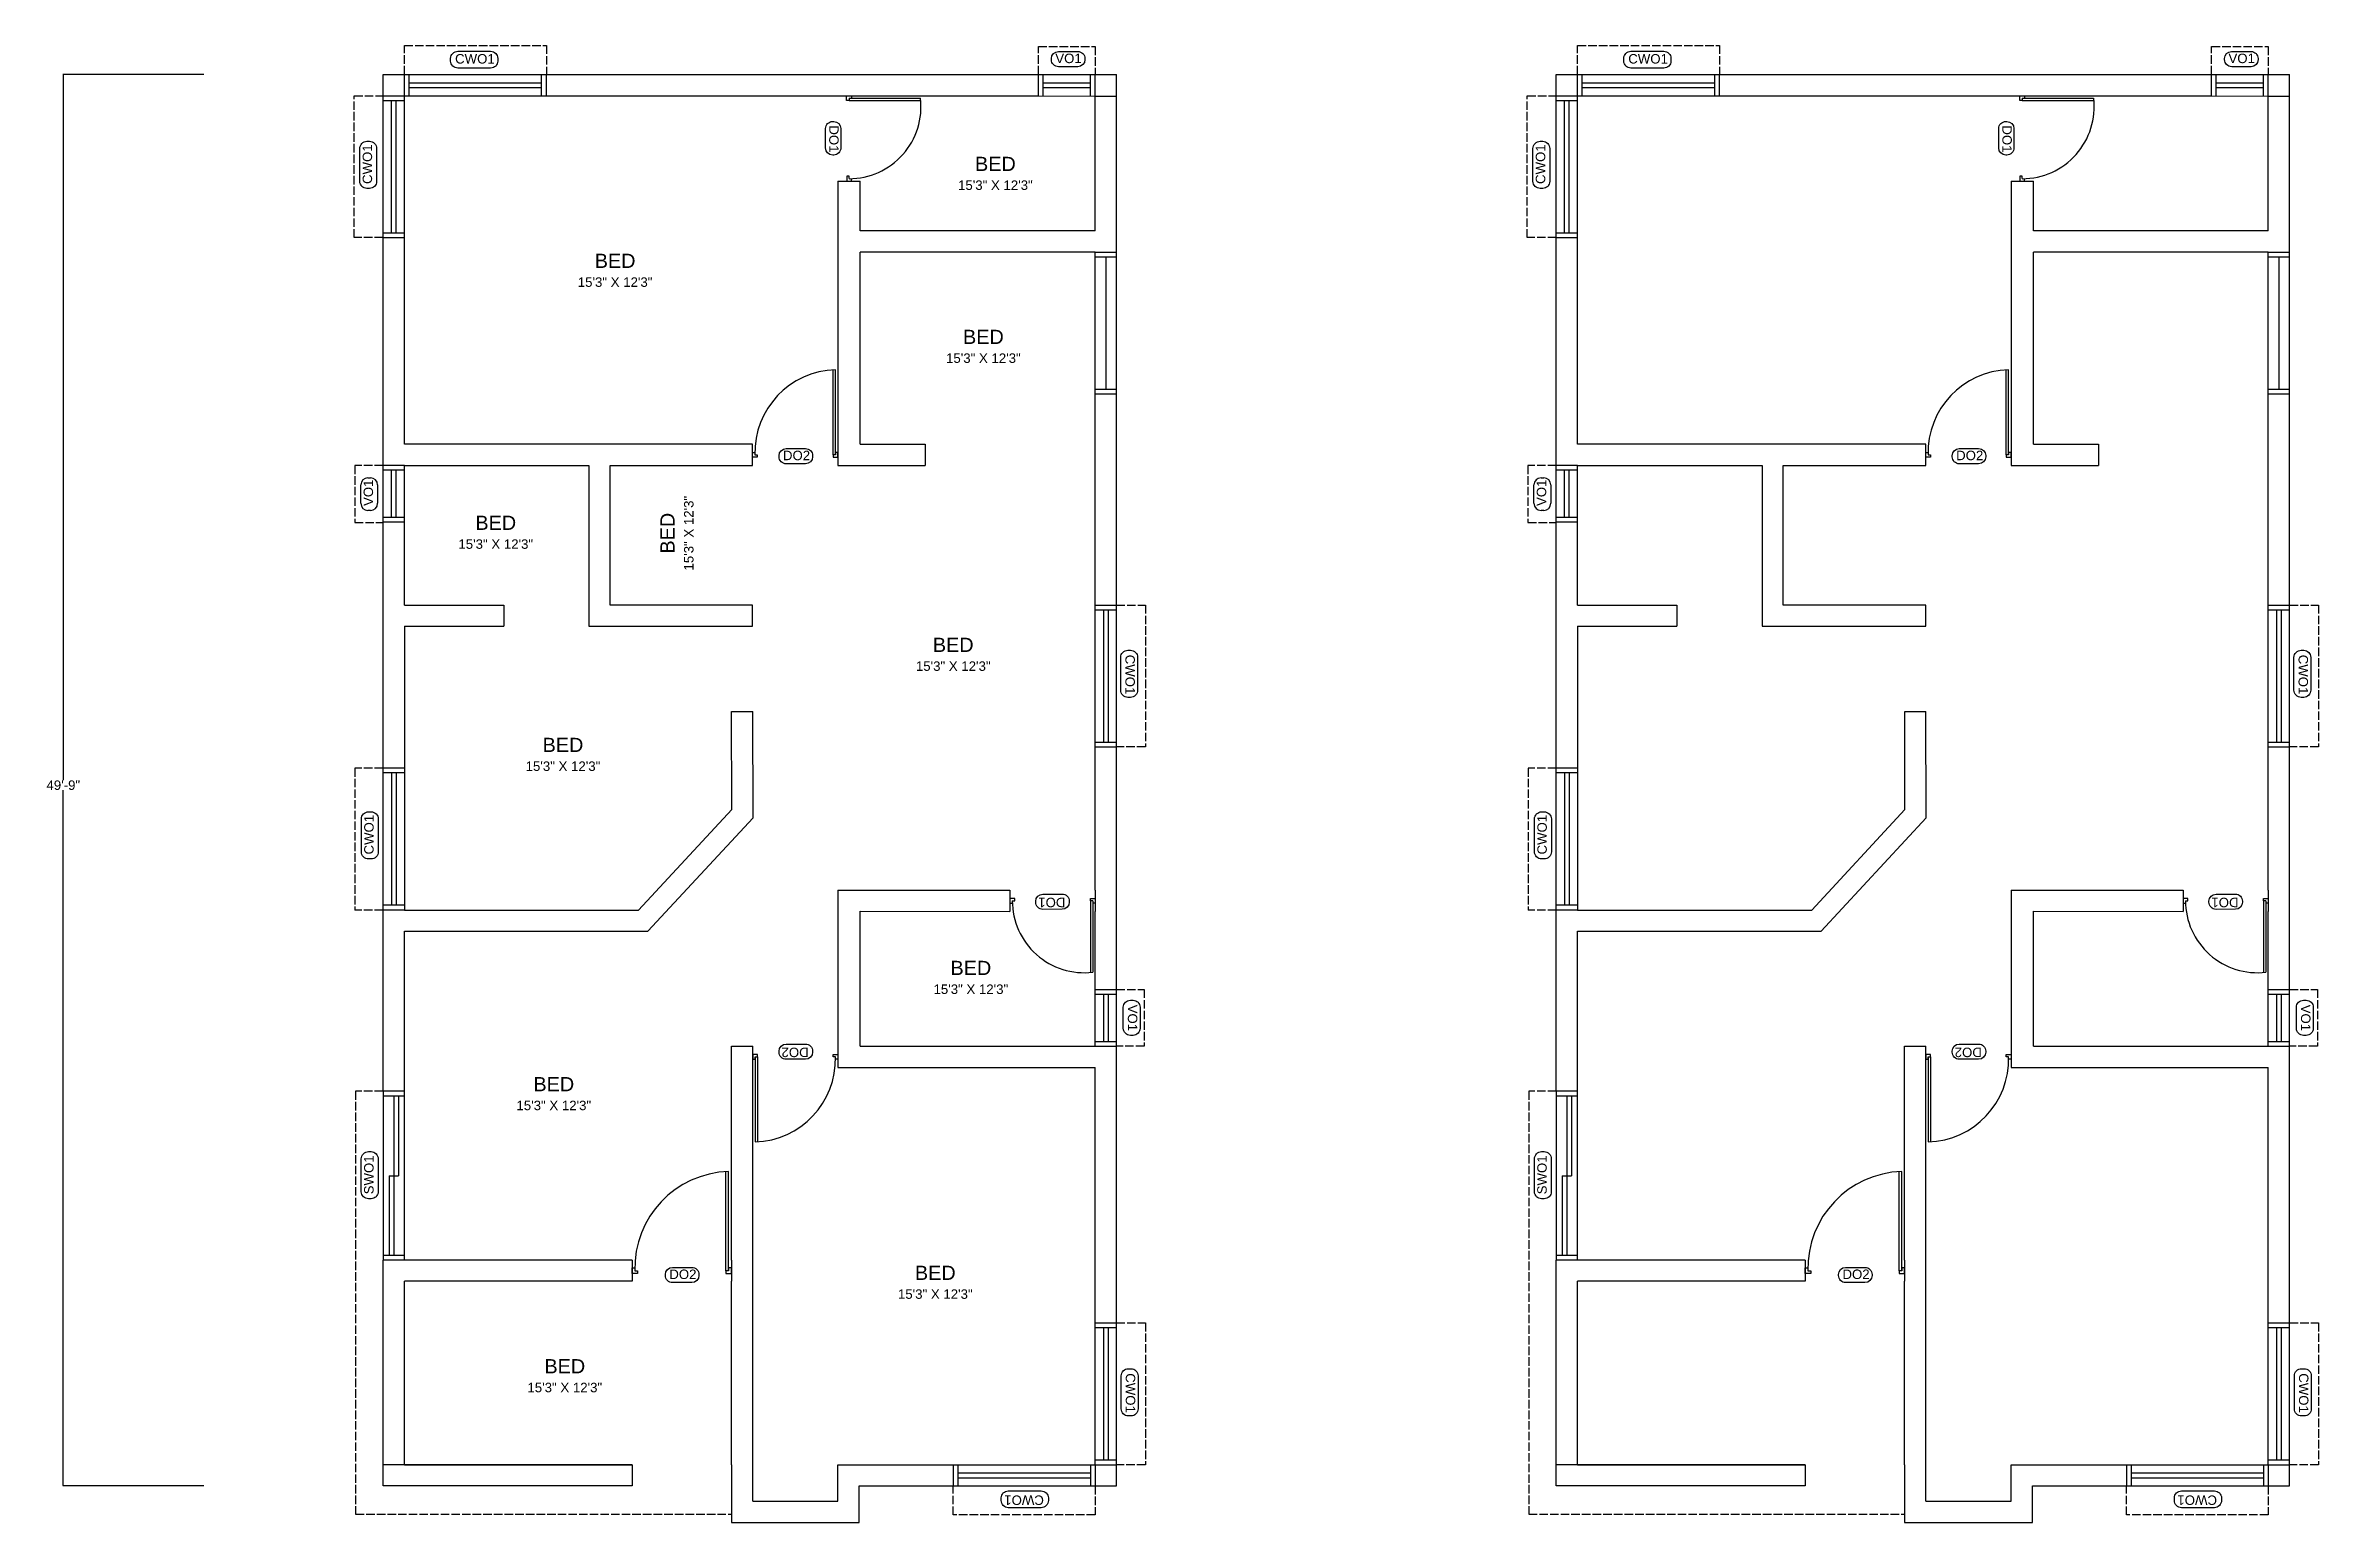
# Model space of a CAD drawing. Header units: inches. Extents: x 501 to 2996, y 333 to 2050.
# Drawn here: x 501 to 1462, y 1425 to 2050 of the extents above; entities that cross this region are included whole.
import ezdxf

# ---------------------------------------------------------------- set-up
doc = ezdxf.new("R2010")
doc.units = ezdxf.units.IN
doc.header["$MEASUREMENT"] = 0
doc.linetypes.add('ACAD_ISO02W100', pattern=[15, 12, -3])
for name, color, linetype in [('BORDERS', 7, 'Continuous'), ('DOOR', 191, 'Continuous'), ('SUNSHADE', 150, 'ACAD_ISO02W100'), ('TEXT', 7, 'Continuous'), ('WALLS', 1, 'Continuous'), ('WINDOW', 5, 'Continuous')]:
    doc.layers.add(name, color=color, linetype=linetype)
doc.styles.get("Standard").update_dxf_attribs({"font": 'arial.ttf'})
doc.dimstyles.get("Standard").update_dxf_attribs({"dimtxt": 4, "dimasz": 0.18, "dimexe": 0.18, "dimexo": 0.0625, "dimgap": 0.09, "dimtad": 0, "dimtih": 1, "dimtoh": 1, "dimdec": 0, "dimzin": 0, "dimdsep": 46, "dimlunit": 4, "dimtxsty": 'Standard', "dimcen": 0.09, "dimadec": 0, "dimazin": 0, "dimtfac": 1, "dimtdec": 0, "dimtofl": 0, "dimtmove": 0, "dimatfit": 3, "dimfxl": 1, "dimtolj": 1, "dimtzin": 0, "dimarcsym": 0})

msp = doc.modelspace()

# ---------------------------------------------------------------- texts
at = {"layer": 'TEXT', "ltscale": 0.3, "attachment_point": 1}
for s, width, insert, char_height in [('CWO1', 26.9054, (673.83, 2046.36), 4), ('VO1', 26.9054, (927.58, 2046.54), 4), ('CWO1', 26.9054, (1169.8, 2046.36), 4), ('VO1', 26.9054, (1423.54, 2046.54), 4), ('\\pxqc;BED\\P{\\H0.66667x;15\'3" X 12\'3"}', 78.7675, (862.87, 2002.92), 6), ('\\pxqc;BED\\P{\\H0.66667x;15\'3" X 12\'3"}', 78.7675, (702.1, 1961.92), 6), ('\\pxqc;BED\\P{\\H0.66667x;15\'3" X 12\'3"}', 78.7675, (857.79, 1929.76), 6), ('DO2', 26.9054, (812.44, 1878.61), 4), ('DO2', 26.9054, (1308.4, 1878.61), 4), ('\\pxqc;BED\\P{\\H0.66667x;15\'3" X 12\'3"}', 78.7675, (651.64, 1851.13), 6), ('\\pxqc;BED\\P{\\H0.66667x;15\'3" X 12\'3"}', 78.7675, (845.05, 1799.51), 6), ('\\pxqc;BED\\P{\\H0.66667x;15\'3" X 12\'3"}', 78.7675, (680.06, 1757.19), 6), ('\\pxqc;BED\\P{\\H0.66667x;15\'3" X 12\'3"}', 78.7675, (852.5, 1662.87), 6), ('\\pxqc;BED\\P{\\H0.66667x;15\'3" X 12\'3"}', 78.7675, (676.18, 1613.71), 6), ('DO2', 26.9054, (764.39, 1532.3), 4), ('\\pxqc;BED\\P{\\H0.66667x;15\'3" X 12\'3"}', 78.7675, (837.46, 1533.92), 6), ('DO2', 26.9054, (1260.35, 1532.3), 4), ('\\pxqc;BED\\P{\\H0.66667x;15\'3" X 12\'3"}', 78.7675, (680.83, 1494.41), 6)]:
    msp.add_mtext_dynamic_manual_height_columns(s, width=width, gutter_width=1, heights=[0], dxfattribs=dict(at, insert=insert, char_height=char_height))
for s, width, insert, char_height, rotation in [('DO1', 26.9054, (835.99, 2016.21), 4, 270), ('DO1', 26.9054, (1331.95, 2016.21), 4, 270), ('CWO1', 26.9054, (634.74, 1991.43), 4, 90), ('CWO1', 26.9054, (1130.7, 1991.43), 4, 90), ('VO1', 26.9054, (635.15, 1855.24), 4, 90), ('VO1', 26.9054, (1131.11, 1855.24), 4, 90), ('\\pxqc;BED\\P{\\H0.66667x;15\'3" X 12\'3"}', 78.7675, (760.62, 1804.35), 6, 90), ('CWO1', 26.9054, (961.2, 1792.33), 4, 270), ('CWO1', 26.9054, (1457.16, 1792.33), 4, 270), ('CWO1', 26.9054, (635.4, 1707.85), 4, 90), ('CWO1', 26.9054, (1131.36, 1707.85), 4, 90), ('DO1', 26.9054, (931.84, 1685.55), 4, 180), ('DO1', 26.9054, (1427.8, 1685.55), 4, 180), ('VO1', 26.9054, (962.25, 1644.33), 4, 270), ('VO1', 26.9054, (1458.21, 1644.33), 4, 270), ('DO2', 26.9054, (823.31, 1622.15), 4, 180), ('DO2', 26.9054, (1319.28, 1622.15), 4, 180), ('SWO1', 26.9054, (635.37, 1564.12), 4, 90), ('SWO1', 26.9054, (1131.33, 1564.12), 4, 90), ('CWO1', 26.9054, (961.37, 1488.45), 4, 270), ('CWO1', 26.9054, (1457.34, 1488.45), 4, 270), ('CWO1', 26.9054, (922.75, 1432.76), 4, 180), ('CWO1', 26.9054, (1418.71, 1432.76), 4, 180)]:
    msp.add_mtext_dynamic_manual_height_columns(s, width=width, gutter_width=1, heights=[0], dxfattribs=dict(at, insert=insert, char_height=char_height, rotation=rotation))

# ---------------------------------------------------------------- blocks, each defined once
blk = doc.blocks.new('*D11')
at = {"layer": 'Defpoints', "color": 0, "transparency": 16777216}
for p in [(567.62, 2037.77), (508.2, 1440.77), (567.62, 1440.77)]:
    blk.add_point(p, dxfattribs=at)
at = {"layer": 'TEXT', "color": 0, "lineweight": -2, "transparency": 16777216}
for p, q in [((567.56, 2037.77), (508.02, 2037.77)), ((508.2, 2037.59), (508.2, 1739.27)), ((508.2, 1440.95), (508.2, 1735)), ((567.56, 1440.77), (508.02, 1440.77))]:
    blk.add_line(p, q, dxfattribs=at)
at = {"layer": 'TEXT', "color": 0, "transparency": 16777216}
for points in [[(508.17, 2037.59), (508.23, 2037.59), (508.2, 2037.77)], [(508.17, 1440.95), (508.23, 1440.95), (508.2, 1440.77)]]:
    blk.add_solid(points, dxfattribs=at)
at = {"layer": 'TEXT', "color": 0, "transparency": 16777216, "insert": (508.2, 1737.14), "char_height": 4, "attachment_point": 5}
blk.add_mtext('\\A1;49\'-9"', dxfattribs=at)

# ---------------------------------------------------------------- dimensions: what is measured, and where the dimension line sits
at = {"layer": 'TEXT'}
dim = msp.add_linear_dim(base=(508.2, 1440.77), p1=(567.62, 2037.77), p2=(567.62, 1440.77), angle=90, dimstyle='Standard', dxfattribs=at)
dim.commit()
dim.dimension.update_dxf_attribs({"geometry": '*D11', "text_midpoint": (508.2, 1737.14), "dimtype": 160})

# ---------------------------------------------------------------- linework, layer by layer
at = {"layer": 'BORDERS'}
for p, q in [((944.41, 1962.63), (953.41, 1962.63)), ((944.41, 1960.63), (953.41, 1960.63)), ((948.91, 1960.63), (948.91, 1904.63)), ((1440.37, 1962.63), (1449.37, 1962.63)), ((1440.37, 1960.63), (1449.37, 1960.63)), ((1444.87, 1960.63), (1444.87, 1904.63)), ((944.41, 1904.63), (953.41, 1904.63)), ((1440.37, 1904.63), (1449.37, 1904.63)), ((944.41, 1902.63), (953.41, 1902.63)), ((1440.37, 1902.63), (1449.37, 1902.63))]:
    msp.add_line(p, q, dxfattribs=at)
at = {"layer": 'DOOR'}
for p, q in [((839.37, 2026.68), (839.37, 2028.68)), ((839.37, 2028.68), (841.37, 2028.68)), ((840.37, 2027.68), (870.58, 2027.7)), ((840.37, 2027.68), (840.37, 2026.68)), ((841.37, 2028.68), (841.37, 2027.68)), ((1335.34, 2026.68), (1335.33, 2028.68)), ((1335.33, 2028.68), (1337.33, 2028.68)), ((1336.33, 2027.68), (1366.55, 2027.7)), ((1336.33, 2027.68), (1336.33, 2026.68)), ((1337.33, 2028.68), (1337.33, 2027.68)), ((840.37, 2026.68), (839.37, 2026.68)), ((840.37, 2026.68), (870.69, 2026.71)), ((1336.33, 2026.68), (1335.34, 2026.68)), ((1336.33, 2026.68), (1366.65, 2026.71)), ((840.4, 1994.68), (839.4, 1994.68)), ((839.4, 1994.68), (839.4, 1992.68)), ((839.4, 1992.68), (841.4, 1992.68)), ((840.4, 1993.68), (840.4, 1994.68)), ((841.4, 1992.68), (841.4, 1993.69)), ((1336.36, 1994.68), (1335.36, 1994.68)), ((1335.36, 1994.68), (1335.36, 1992.68)), ((1335.36, 1992.68), (1337.36, 1992.68)), ((1336.36, 1993.68), (1336.36, 1994.68)), ((1337.36, 1992.68), (1337.36, 1993.69)), ((833.64, 1876.85), (833.64, 1912.89)), ((834.65, 1876.85), (834.65, 1912.89)), ((1329.61, 1876.85), (1329.61, 1912.89)), ((1330.61, 1876.85), (1330.61, 1912.89)), ((799.57, 1877.85), (800.56, 1877.85)), ((799.57, 1875.85), (799.57, 1877.85)), ((801.58, 1875.85), (799.57, 1875.85)), ((800.57, 1876.85), (801.58, 1876.85)), ((801.58, 1876.85), (801.58, 1875.85)), ((833.64, 1876.85), (833.64, 1875.85)), ((834.65, 1876.85), (833.64, 1876.85)), ((833.64, 1875.85), (835.65, 1875.85)), ((835.65, 1877.85), (834.65, 1877.85)), ((834.65, 1877.85), (834.65, 1876.85)), ((835.65, 1875.85), (835.65, 1877.85)), ((1295.53, 1877.85), (1296.52, 1877.85)), ((1295.53, 1875.85), (1295.53, 1877.85)), ((1297.54, 1875.85), (1295.53, 1875.85)), ((1296.54, 1876.85), (1297.54, 1876.85)), ((1297.54, 1876.85), (1297.54, 1875.85)), ((1329.61, 1876.85), (1329.61, 1875.85)), ((1330.61, 1876.85), (1329.61, 1876.85)), ((1329.61, 1875.85), (1331.61, 1875.85)), ((1331.61, 1877.85), (1330.61, 1877.85)), ((1330.61, 1877.85), (1330.61, 1876.85)), ((1331.61, 1875.85), (1331.61, 1877.85)), ((908.41, 1689.29), (908.4, 1687.29)), ((908.4, 1687.29), (909.41, 1687.29)), ((910.4, 1689.28), (908.41, 1689.29)), ((909.4, 1688.29), (910.4, 1688.29)), ((910.4, 1688.29), (910.4, 1689.28)), ((942.41, 1688.27), (942.4, 1657.96)), ((942.41, 1688.27), (942.41, 1689.27)), ((942.41, 1689.27), (944.41, 1689.27)), ((943.41, 1688.27), (942.41, 1688.27)), ((943.41, 1688.27), (943.39, 1658.06)), ((944.4, 1687.27), (943.41, 1687.27)), ((944.41, 1689.27), (944.4, 1687.27)), ((1406.36, 1689.28), (1404.37, 1689.29)), ((1404.37, 1689.29), (1404.37, 1687.29)), ((1404.37, 1687.29), (1405.37, 1687.29)), ((1405.37, 1688.29), (1406.36, 1688.29)), ((1406.36, 1688.29), (1406.36, 1689.28)), ((1438.37, 1688.27), (1438.36, 1657.96)), ((1438.37, 1688.27), (1438.37, 1689.27)), ((1438.37, 1689.27), (1440.37, 1689.27)), ((1439.37, 1688.27), (1438.37, 1688.27)), ((1439.37, 1688.27), (1439.35, 1658.06)), ((1440.37, 1687.27), (1439.37, 1687.27)), ((1440.37, 1689.27), (1440.37, 1687.27)), ((801.64, 1623.27), (799.65, 1623.27)), ((799.65, 1623.27), (799.65, 1621.27)), ((799.65, 1621.27), (800.65, 1621.27)), ((800.65, 1621.27), (800.65, 1622.27)), ((800.65, 1622.27), (801.64, 1622.27)), ((800.65, 1622.27), (800.65, 1586.3)), ((801.64, 1622.27), (801.64, 1623.27)), ((801.64, 1622.27), (801.64, 1586.3)), ((833.65, 1622.27), (833.65, 1623.27)), ((833.65, 1623.27), (835.65, 1623.27)), ((834.65, 1622.27), (833.65, 1622.27)), ((835.65, 1621.27), (834.66, 1621.27)), ((835.65, 1623.27), (835.65, 1621.27)), ((1297.61, 1623.27), (1295.61, 1623.27)), ((1295.61, 1623.27), (1295.61, 1621.27)), ((1295.61, 1621.27), (1296.61, 1621.27)), ((1296.61, 1621.27), (1296.61, 1622.27)), ((1296.61, 1622.27), (1297.61, 1622.27)), ((1296.61, 1622.27), (1296.61, 1586.3)), ((1297.61, 1622.27), (1297.61, 1623.27)), ((1297.61, 1622.27), (1297.61, 1586.3)), ((1329.61, 1622.27), (1329.61, 1623.27)), ((1329.61, 1623.27), (1331.61, 1623.27)), ((1330.61, 1622.27), (1329.61, 1622.27)), ((1331.61, 1621.27), (1330.62, 1621.27)), ((1331.61, 1623.27), (1331.61, 1621.27)), ((788.32, 1531.82), (788.32, 1573.78)), ((789.48, 1531.82), (789.48, 1573.78)), ((1284.28, 1531.82), (1284.28, 1573.78)), ((1285.44, 1531.82), (1285.44, 1573.78)), ((748.65, 1532.98), (749.8, 1532.98)), ((748.65, 1530.65), (748.65, 1532.98)), ((750.98, 1530.65), (748.65, 1530.65)), ((749.81, 1531.82), (750.98, 1531.82)), ((750.98, 1531.82), (750.98, 1530.65)), ((788.32, 1531.82), (788.32, 1530.65)), ((789.48, 1531.82), (788.32, 1531.82)), ((788.32, 1530.65), (790.65, 1530.65)), ((790.65, 1532.98), (789.48, 1532.98)), ((789.48, 1532.98), (789.48, 1531.82)), ((790.65, 1530.65), (790.65, 1532.98)), ((1244.61, 1532.98), (1245.76, 1532.98)), ((1244.61, 1530.65), (1244.61, 1532.98)), ((1246.94, 1530.65), (1244.61, 1530.65)), ((1245.77, 1531.82), (1246.94, 1531.82)), ((1246.94, 1531.82), (1246.94, 1530.65)), ((1284.28, 1531.82), (1284.28, 1530.65)), ((1285.44, 1531.82), (1284.28, 1531.82)), ((1284.28, 1530.65), (1286.61, 1530.65)), ((1286.61, 1532.98), (1285.44, 1532.98)), ((1285.44, 1532.98), (1285.44, 1531.82)), ((1286.61, 1530.65), (1286.61, 1532.98))]:
    msp.add_line(p, q, dxfattribs=at)
for centre, radius, start, end in [((840.38, 2024.09), 30.42, 270.02555, 6.82306), ((1336.35, 2024.09), 30.42, 270.02555, 6.82306), ((835.68, 1877.78), 35.12, 91.69549, 181.52317), ((1331.65, 1877.78), 35.12, 91.69549, 181.52317), ((939.81, 1688.26), 30.42, 179.95764, 276.75515), ((1435.78, 1688.26), 30.42, 179.95764, 276.75515), ((799.61, 1621.34), 35.05, 271.69549, 1.52317), ((1295.57, 1621.34), 35.05, 271.69549, 1.52317), ((790.69, 1532.9), 40.89, 91.69549, 181.52317), ((1286.65, 1532.9), 40.89, 91.69549, 181.52317)]:
    msp.add_arc(centre, radius, start, end, dxfattribs=at)
at = {"layer": 'SUNSHADE', "ltscale": 0.3}
for p, q in [((652.41, 2037.77), (652.41, 2050.02)), ((652.41, 2050.02), (712.41, 2050.02)), ((712.41, 2050.02), (712.41, 2037.77)), ((920.41, 2037.77), (920.41, 2049.56)), ((920.41, 2049.56), (944.4, 2049.56)), ((944.4, 2049.56), (944.41, 2037.77)), ((1148.37, 2037.77), (1148.37, 2050.02)), ((1148.37, 2050.02), (1208.37, 2050.02)), ((1208.37, 2050.02), (1208.37, 2037.77)), ((1416.37, 2037.77), (1416.37, 2049.56)), ((1416.37, 2049.56), (1440.37, 2049.56)), ((1440.37, 2049.56), (1440.37, 2037.77)), ((631.16, 1968.77), (631.16, 2028.77)), ((631.16, 2028.77), (643.41, 2028.77)), ((1127.12, 1968.77), (1127.12, 2028.77)), ((1127.12, 2028.77), (1139.37, 2028.77)), ((643.41, 1968.77), (631.16, 1968.77)), ((1139.37, 1968.77), (1127.12, 1968.77)), ((643.41, 1872.35), (631.39, 1872.35)), ((631.39, 1872.35), (631.39, 1848.28)), ((1139.37, 1872.35), (1127.35, 1872.35)), ((1127.35, 1872.35), (1127.35, 1848.28)), ((631.39, 1848.28), (643.41, 1848.28)), ((1127.35, 1848.28), (1139.37, 1848.28)), ((953.41, 1813.34), (965.66, 1813.34)), ((965.66, 1813.34), (965.66, 1753.34)), ((1449.37, 1813.34), (1461.62, 1813.34)), ((1461.62, 1813.34), (1461.62, 1753.34)), ((965.66, 1753.34), (953.41, 1753.34)), ((1461.62, 1753.34), (1449.37, 1753.34)), ((643.41, 1744.35), (631.48, 1744.35)), ((631.48, 1744.35), (631.48, 1684.35)), ((1139.37, 1744.35), (1127.45, 1744.35)), ((1127.45, 1744.35), (1127.45, 1684.35)), ((643.41, 1684.35), (631.48, 1684.35)), ((1139.37, 1684.35), (1127.45, 1684.35)), ((953.41, 1650.77), (965.2, 1650.77)), ((965.2, 1650.77), (965.2, 1626.77)), ((1449.37, 1650.77), (1461.17, 1650.77)), ((1461.17, 1650.77), (1461.17, 1626.77)), ((965.2, 1626.77), (953.41, 1626.77)), ((1461.17, 1626.77), (1449.37, 1626.77)), ((643.41, 1607.69), (631.76, 1607.69)), ((631.76, 1607.69), (631.76, 1428.9)), ((1139.37, 1607.69), (1127.73, 1607.69)), ((1127.73, 1607.69), (1127.73, 1428.9)), ((953.41, 1509.77), (965.66, 1509.77)), ((965.66, 1509.77), (965.66, 1449.77)), ((1449.37, 1509.77), (1461.62, 1509.77)), ((1461.62, 1509.77), (1461.62, 1449.77)), ((965.66, 1449.77), (953.41, 1449.77)), ((1461.62, 1449.77), (1449.37, 1449.77)), ((884.41, 1428.52), (884.41, 1440.77)), ((944.41, 1440.77), (944.41, 1428.52)), ((1380.37, 1428.52), (1380.37, 1440.77)), ((1440.37, 1440.77), (1440.37, 1428.52)), ((631.76, 1428.9), (790.65, 1428.9)), ((944.41, 1428.52), (884.41, 1428.52)), ((1127.73, 1428.9), (1286.61, 1428.9)), ((1440.37, 1428.52), (1380.37, 1428.52))]:
    msp.add_line(p, q, dxfattribs=at)
at = {"layer": 'TEXT', "ltscale": 0.3}
for p, q in [((636.97, 1867.12), (638.09, 1867.12)), ((1132.93, 1867.12), (1134.05, 1867.12)), ((633.97, 1856.36), (633.97, 1864.12)), ((641.09, 1864.12), (641.09, 1856.36)), ((1129.93, 1856.36), (1129.93, 1864.12)), ((1137.05, 1864.12), (1137.05, 1856.36)), ((638.09, 1853.36), (636.97, 1853.36)), ((1134.05, 1853.36), (1132.93, 1853.36))]:
    msp.add_line(p, q, dxfattribs=at)
for points in [[(674.95, 2047.55), (688.87, 2047.55, -0.414214), (691.87, 2044.55), (691.87, 2043.43, -0.414214), (688.87, 2040.43), (674.95, 2040.43, -0.414214), (671.95, 2043.43), (671.95, 2044.55, -0.414214)], [(928.93, 2047.44), (937.1, 2047.45, -0.414509), (940.11, 2044.45), (940.11, 2044.01, -0.413918), (937.11, 2041.01), (928.94, 2041.01, -0.414509), (925.94, 2044.01), (925.94, 2044.44, -0.413918)], [(1170.92, 2047.55), (1184.83, 2047.55, -0.414214), (1187.83, 2044.55), (1187.83, 2043.43, -0.414214), (1184.83, 2040.43), (1170.92, 2040.43, -0.414214), (1167.92, 2043.43), (1167.92, 2044.55, -0.414214)], [(1424.89, 2047.44), (1433.07, 2047.45, -0.414509), (1436.07, 2044.45), (1436.07, 2044.01, -0.413918), (1433.07, 2041.01), (1424.9, 2041.01, -0.414509), (1421.9, 2044.01), (1421.9, 2044.44, -0.413918)], [(633.56, 1992.55), (633.56, 2006.47, -0.414214), (636.56, 2009.47), (637.67, 2009.47, -0.414214), (640.67, 2006.47), (640.67, 1992.55, -0.414214), (637.67, 1989.55), (636.56, 1989.55, -0.414214)], [(836.89, 2014.86), (836.9, 2006.69, -0.414509), (833.9, 2003.68), (833.46, 2003.68, -0.413918), (830.46, 2006.68), (830.45, 2014.85, -0.414509), (833.45, 2017.85), (833.89, 2017.85, -0.413918)], [(1129.52, 1992.55), (1129.52, 2006.47, -0.414214), (1132.52, 2009.47), (1133.63, 2009.47, -0.414214), (1136.63, 2006.47), (1136.63, 1992.55, -0.414214), (1133.63, 1989.55), (1132.52, 1989.55, -0.414214)], [(1332.85, 2014.86), (1332.86, 2006.69, -0.414509), (1329.86, 2003.68), (1329.42, 2003.68, -0.413918), (1326.42, 2006.68), (1326.41, 2014.85, -0.414509), (1329.41, 2017.85), (1329.85, 2017.85, -0.413918)], [(813.79, 1879.51), (821.96, 1879.52, -0.414509), (824.96, 1876.52), (824.96, 1876.08, -0.413918), (821.96, 1873.08), (813.79, 1873.07, -0.414509), (810.79, 1876.07), (810.79, 1876.51, -0.413918)], [(1309.75, 1879.51), (1317.92, 1879.52, -0.414509), (1320.92, 1876.52), (1320.92, 1876.08, -0.413918), (1317.93, 1873.08), (1309.75, 1873.07, -0.414509), (1306.75, 1876.07), (1306.75, 1876.51, -0.413918)], [(962.38, 1791.21), (962.38, 1777.3, -0.414214), (959.38, 1774.3), (958.26, 1774.3, -0.414214), (955.26, 1777.3), (955.26, 1791.21, -0.414214), (958.26, 1794.21), (959.38, 1794.21, -0.414214)], [(1458.34, 1791.21), (1458.34, 1777.3, -0.414214), (1455.34, 1774.3), (1454.23, 1774.3, -0.414214), (1451.23, 1777.3), (1451.23, 1791.21, -0.414214), (1454.23, 1794.21), (1455.34, 1794.21, -0.414214)], [(634.21, 1708.96), (634.21, 1722.88, -0.414214), (637.21, 1725.88), (638.33, 1725.88, -0.414214), (641.33, 1722.88), (641.33, 1708.96, -0.414214), (638.33, 1705.96), (637.21, 1705.96, -0.414214)], [(1130.17, 1708.96), (1130.17, 1722.88, -0.414214), (1133.17, 1725.88), (1134.29, 1725.88, -0.414214), (1137.29, 1722.88), (1137.29, 1708.96, -0.414214), (1134.29, 1705.96), (1133.17, 1705.96, -0.414214)], [(930.49, 1684.65), (922.32, 1684.64, -0.414509), (919.32, 1687.64), (919.32, 1688.08, -0.413918), (922.31, 1691.08), (930.48, 1691.09, -0.414509), (933.49, 1688.09), (933.49, 1687.65, -0.413918)], [(1426.45, 1684.65), (1418.28, 1684.64, -0.414509), (1415.28, 1687.64), (1415.28, 1688.08, -0.413918), (1418.28, 1691.08), (1426.45, 1691.09, -0.414509), (1429.45, 1688.09), (1429.45, 1687.65, -0.413918)], [(821.96, 1621.25), (813.79, 1621.24, -0.414509), (810.79, 1624.24), (810.79, 1624.68, -0.413918), (813.79, 1627.68), (821.96, 1627.68, -0.414509), (824.96, 1624.68), (824.96, 1624.25, -0.413918)], [(1317.93, 1621.25), (1309.75, 1621.24, -0.414509), (1306.75, 1624.24), (1306.75, 1624.68, -0.413918), (1309.75, 1627.68), (1317.92, 1627.68, -0.414509), (1320.92, 1624.68), (1320.92, 1624.25, -0.413918)], [(634.19, 1565.24), (634.19, 1579.16, -0.414214), (637.19, 1582.16), (638.3, 1582.16, -0.414214), (641.3, 1579.16), (641.3, 1565.24, -0.414214), (638.3, 1562.24), (637.19, 1562.24, -0.414214)], [(1130.15, 1565.24), (1130.15, 1579.16, -0.414214), (1133.15, 1582.16), (1134.27, 1582.16, -0.414214), (1137.27, 1579.16), (1137.27, 1565.24, -0.414214), (1134.27, 1562.24), (1133.15, 1562.24, -0.414214)], [(765.74, 1533.2), (773.91, 1533.21, -0.414509), (776.91, 1530.21), (776.91, 1529.78, -0.413918), (773.91, 1526.78), (765.74, 1526.77, -0.414509), (762.74, 1529.77), (762.74, 1530.2, -0.413918)], [(1261.7, 1533.2), (1269.87, 1533.21, -0.414509), (1272.87, 1530.21), (1272.87, 1529.78, -0.413918), (1269.87, 1526.78), (1261.7, 1526.77, -0.414509), (1258.7, 1529.77), (1258.7, 1530.2, -0.413918)], [(962.56, 1487.33), (962.56, 1473.41, -0.414214), (959.56, 1470.41), (958.44, 1470.41, -0.414214), (955.44, 1473.41), (955.44, 1487.33, -0.414214), (958.44, 1490.33), (959.56, 1490.33, -0.414214)], [(1458.52, 1487.33), (1458.52, 1473.41, -0.414214), (1455.52, 1470.41), (1454.4, 1470.41, -0.414214), (1451.4, 1473.41), (1451.4, 1487.33, -0.414214), (1454.4, 1490.33), (1455.52, 1490.33, -0.414214)], [(921.63, 1431.58), (907.71, 1431.58, -0.414214), (904.71, 1434.58), (904.71, 1435.7, -0.414214), (907.71, 1438.7), (921.63, 1438.7, -0.414214), (924.63, 1435.7), (924.63, 1434.58, -0.414214)], [(1417.59, 1431.58), (1403.68, 1431.58, -0.414214), (1400.68, 1434.58), (1400.68, 1435.7, -0.414214), (1403.68, 1438.7), (1417.59, 1438.7, -0.414214), (1420.59, 1435.7), (1420.59, 1434.58, -0.414214)]]:
    msp.add_lwpolyline(points, format="xyb", close=True, dxfattribs=at)
for points in [[(959.31, 1631.34, -0.414214), (956.31, 1634.34), (956.31, 1643.21, -0.414214), (959.31, 1646.21), (960.43, 1646.21, -0.414214), (963.43, 1643.21), (963.43, 1634.34, -0.414214), (960.43, 1631.34), (959.31, 1631.34)], [(1455.27, 1631.34, -0.414214), (1452.27, 1634.34), (1452.27, 1643.21, -0.414214), (1455.27, 1646.21), (1456.39, 1646.21, -0.414214), (1459.39, 1643.21), (1459.39, 1634.34, -0.414214), (1456.39, 1631.34), (1455.27, 1631.34)]]:
    msp.add_lwpolyline(points, format="xyb", dxfattribs=at)
for centre, start, end in [((636.97, 1864.12), 90, 180), ((638.09, 1864.12), 0, 90), ((1132.93, 1864.12), 90, 180), ((1134.05, 1864.12), 0, 90), ((636.97, 1856.36), 180, 270), ((638.09, 1856.36), 270, 0), ((1132.93, 1856.36), 180, 270), ((1134.05, 1856.36), 270, 0)]:
    msp.add_arc(centre, 3, start, end, dxfattribs=at)
at = {"layer": 'WALLS'}
for p, q in [((643.41, 1872.35), (643.41, 2037.77)), ((643.41, 2037.77), (652.41, 2037.77)), ((712.41, 2037.77), (920.41, 2037.77)), ((944.41, 2037.77), (953.41, 2037.77)), ((953.41, 1813.34), (953.41, 2037.77)), ((1139.37, 1872.35), (1139.37, 2037.77)), ((1139.37, 2037.77), (1148.37, 2037.77)), ((1208.37, 2037.77), (1416.37, 2037.77)), ((1440.37, 2037.77), (1449.37, 2037.77)), ((1449.37, 1813.34), (1449.37, 2037.77)), ((712.41, 2028.74), (835.65, 2028.68)), ((835.65, 2028.68), (845.1, 2028.68)), ((845.1, 2028.68), (920.41, 2028.64)), ((944.41, 1971.63), (944.41, 2028.63)), ((944.41, 2028.63), (953.41, 2028.63)), ((1208.37, 2028.74), (1331.61, 2028.68)), ((1331.61, 2028.68), (1341.06, 2028.68)), ((1341.06, 2028.68), (1416.37, 2028.64)), ((1440.37, 1971.63), (1440.37, 2028.63)), ((1440.37, 2028.63), (1449.37, 2028.63)), ((835.65, 1992.68), (835.65, 1872.34)), ((835.65, 1992.68), (845.15, 1992.68)), ((845.14, 1971.63), (845.15, 1992.68)), ((1331.61, 1992.68), (1331.61, 1872.34)), ((1331.61, 1992.68), (1341.11, 1992.68)), ((1341.1, 1971.63), (1341.11, 1992.68)), ((944.41, 1971.63), (845.1, 1971.63)), ((1440.37, 1971.63), (1341.06, 1971.63)), ((652.41, 1881.35), (652.41, 1968.77)), ((944.41, 1962.63), (845.1, 1962.63)), ((845.1, 1881.35), (845.14, 1962.63)), ((944.41, 1813.34), (944.41, 1962.63)), ((1148.37, 1881.35), (1148.37, 1968.77)), ((1440.37, 1962.63), (1341.06, 1962.63)), ((1341.06, 1881.35), (1341.1, 1962.63)), ((1440.37, 1813.34), (1440.37, 1962.63)), ((799.57, 1881.35), (652.41, 1881.35)), ((799.57, 1872.34), (799.57, 1881.35)), ((845.1, 1881.35), (872.59, 1881.35)), ((872.59, 1881.35), (872.59, 1872.35)), ((1295.53, 1881.35), (1148.37, 1881.35)), ((1295.53, 1872.34), (1295.53, 1881.35)), ((1341.06, 1881.35), (1368.55, 1881.35)), ((1368.55, 1881.35), (1368.55, 1872.35)), ((652.41, 1872.35), (730.41, 1872.35)), ((730.41, 1872.35), (730.41, 1813.35)), ((739.34, 1872.34), (799.57, 1872.34)), ((739.34, 1813.34), (739.34, 1872.34)), ((835.65, 1872.34), (845.1, 1872.34)), ((845.1, 1872.34), (845.1, 1872.35)), ((845.1, 1872.35), (872.59, 1872.35)), ((1148.37, 1872.35), (1226.37, 1872.35)), ((1226.37, 1872.35), (1226.37, 1813.35)), ((1235.3, 1872.34), (1295.53, 1872.34)), ((1235.3, 1813.34), (1235.3, 1872.34)), ((1331.61, 1872.34), (1341.06, 1872.34)), ((1341.06, 1872.34), (1341.06, 1872.35)), ((1341.06, 1872.35), (1368.55, 1872.35)), ((643.41, 1744.35), (643.41, 1848.35)), ((652.41, 1813.35), (652.41, 1848.35)), ((1139.37, 1744.35), (1139.37, 1848.35)), ((1148.37, 1813.35), (1148.37, 1848.35)), ((694.41, 1813.35), (694.41, 1804.35)), ((730.41, 1813.35), (730.41, 1804.35)), ((799.57, 1813.34), (739.34, 1813.34)), ((1190.37, 1813.35), (1190.37, 1804.35)), ((1226.37, 1813.35), (1226.37, 1804.35)), ((1295.53, 1813.34), (1235.3, 1813.34)), ((652.41, 1804.35), (694.41, 1804.35)), ((730.41, 1804.35), (790.83, 1804.35)), ((790.83, 1804.35), (799.6, 1804.37)), ((1148.37, 1804.35), (1190.37, 1804.35)), ((1226.37, 1804.35), (1286.79, 1804.35)), ((1286.79, 1804.35), (1295.56, 1804.37)), ((790.7, 1768.35), (799.7, 1768.37)), ((1286.66, 1768.35), (1295.66, 1768.37)), ((944.41, 1692.77), (944.41, 1753.34)), ((953.41, 1650.77), (953.41, 1753.34)), ((1440.37, 1692.77), (1440.37, 1753.34)), ((1449.37, 1650.77), (1449.37, 1753.34)), ((835.65, 1692.77), (835.65, 1617.77)), ((835.65, 1692.77), (908.41, 1692.77)), ((908.41, 1692.78), (908.4, 1683.79)), ((944.41, 1692.77), (944.4, 1683.77)), ((953.41, 1692.77), (953.41, 1692.77)), ((1331.61, 1692.77), (1331.61, 1617.77)), ((1331.61, 1692.77), (1404.37, 1692.77)), ((1404.37, 1692.78), (1404.36, 1683.79)), ((1440.37, 1692.77), (1440.36, 1683.77)), ((1449.37, 1692.77), (1449.37, 1692.77)), ((643.41, 1607.69), (643.41, 1684.35)), ((845.1, 1626.77), (845.1, 1683.82)), ((845.1, 1683.82), (908.4, 1683.79)), ((944.4, 1683.77), (944.41, 1683.77)), ((944.41, 1650.77), (944.41, 1683.77)), ((1139.37, 1607.69), (1139.37, 1684.35)), ((1341.06, 1626.77), (1341.06, 1683.82)), ((1341.06, 1683.82), (1404.36, 1683.79)), ((1440.36, 1683.77), (1440.37, 1683.77)), ((1440.37, 1650.77), (1440.37, 1683.77)), ((790.65, 1536.31), (790.65, 1626.77)), ((790.65, 1626.77), (799.65, 1626.77)), ((799.65, 1434.3), (799.65, 1626.77)), ((845.1, 1626.77), (944.41, 1626.77)), ((953.41, 1509.77), (953.41, 1626.77)), ((1286.61, 1536.31), (1286.61, 1626.77)), ((1286.61, 1626.77), (1295.61, 1626.77)), ((1295.61, 1434.3), (1295.61, 1626.77)), ((1341.06, 1626.77), (1440.37, 1626.77)), ((1449.37, 1509.77), (1449.37, 1626.77)), ((835.65, 1617.77), (944.41, 1617.77)), ((944.41, 1509.77), (944.41, 1617.77)), ((1331.61, 1617.77), (1440.37, 1617.77)), ((1440.37, 1509.77), (1440.37, 1617.77)), ((643.41, 1440.77), (643.41, 1536.31)), ((643.41, 1528.77), (643.41, 1536.31)), ((748.65, 1536.31), (652.41, 1536.31)), ((748.65, 1536.31), (748.65, 1527.32)), ((790.65, 1536.31), (790.65, 1527.32)), ((1139.37, 1440.77), (1139.37, 1536.31)), ((1139.37, 1528.77), (1139.37, 1536.31)), ((1244.61, 1536.31), (1148.37, 1536.31)), ((1244.61, 1536.31), (1244.61, 1527.32)), ((1286.61, 1536.31), (1286.61, 1527.32)), ((652.41, 1449.77), (652.41, 1527.32)), ((748.65, 1527.32), (652.41, 1527.32)), ((748.65, 1527.32), (652.41, 1527.32)), ((790.65, 1449.77), (790.65, 1527.32)), ((1148.37, 1449.77), (1148.37, 1527.32)), ((1244.61, 1527.32), (1148.37, 1527.32)), ((1244.61, 1527.32), (1148.37, 1527.32)), ((1286.61, 1449.77), (1286.61, 1527.32)), ((748.65, 1449.77), (643.41, 1449.77)), ((652.41, 1449.77), (748.65, 1449.77)), ((748.65, 1449.77), (748.65, 1440.77)), ((790.65, 1449.77), (790.65, 1440.77)), ((835.7, 1449.77), (884.41, 1449.77)), ((835.7, 1434.3), (835.7, 1449.77)), ((944.41, 1449.77), (953.41, 1449.77)), ((953.41, 1440.77), (953.41, 1449.77)), ((1244.61, 1449.77), (1139.37, 1449.77)), ((1148.37, 1449.77), (1244.61, 1449.77)), ((1244.61, 1449.77), (1244.61, 1440.77)), ((1286.61, 1449.77), (1286.61, 1440.77)), ((1331.66, 1449.77), (1380.37, 1449.77)), ((1331.66, 1434.3), (1331.66, 1449.77)), ((1440.37, 1449.77), (1449.37, 1449.77)), ((1449.37, 1440.77), (1449.37, 1449.77)), ((748.65, 1440.77), (643.41, 1440.77)), ((790.65, 1440.77), (790.65, 1425.3)), ((799.65, 1434.3), (835.7, 1434.3)), ((844.7, 1440.77), (884.41, 1440.77)), ((844.7, 1425.3), (844.7, 1440.77)), ((944.41, 1440.77), (953.41, 1440.77)), ((1244.61, 1440.77), (1139.37, 1440.77)), ((1286.61, 1440.77), (1286.61, 1425.3)), ((1295.61, 1434.3), (1331.66, 1434.3)), ((1340.66, 1440.77), (1380.37, 1440.77)), ((1340.66, 1425.3), (1340.66, 1440.77)), ((1440.37, 1440.77), (1449.37, 1440.77)), ((790.65, 1425.3), (844.7, 1425.3)), ((1286.61, 1425.3), (1340.66, 1425.3))]:
    msp.add_line(p, q, dxfattribs=at)
at = {"layer": 'WALLS', "ltscale": 0.3}
for p, q in [((652.41, 1607.69), (652.41, 1675.35)), ((1148.37, 1607.69), (1148.37, 1675.35))]:
    msp.add_line(p, q, dxfattribs=at)
at = {"layer": 'WALLS'}
for points in [[(643.41, 2028.77), (643.41, 2037.77)], [(1139.37, 2028.77), (1139.37, 2037.77)], [(643.41, 1887.77), (643.41, 1968.77)], [(1139.37, 1887.77), (1139.37, 1968.77)], [(652.41, 1813.35), (694.41, 1813.35)], [(799.6, 1804.37), (799.57, 1813.34)], [(1148.37, 1813.35), (1190.37, 1813.35)], [(1295.56, 1804.37), (1295.53, 1813.34)], [(652.41, 1804.35), (652.41, 1744.35)], [(1148.37, 1804.35), (1148.37, 1744.35)], [(652.41, 1675.35), (755.36, 1675.35), (799.83, 1723.41), (799.7, 1768.37)], [(790.82, 1726.92), (790.7, 1768.35)], [(1148.37, 1675.35), (1251.32, 1675.35), (1295.79, 1723.41), (1295.66, 1768.37)], [(1286.78, 1726.92), (1286.66, 1768.35)], [(652.41, 1684.35), (751.43, 1684.35), (790.83, 1726.93)], [(1148.37, 1684.35), (1247.39, 1684.35), (1286.79, 1726.93)]]:
    msp.add_lwpolyline(points, dxfattribs=at)
at = {"layer": 'WINDOW'}
for p, q in [((652.41, 2037.77), (712.41, 2037.77)), ((652.41, 2028.77), (652.41, 2037.77)), ((654.41, 2028.77), (654.41, 2037.77)), ((710.41, 2028.77), (710.41, 2037.77)), ((712.41, 2028.77), (712.41, 2037.77)), ((920.41, 2037.77), (944.41, 2037.77)), ((920.41, 2028.63), (920.41, 2037.77)), ((922.41, 2028.63), (922.41, 2037.77)), ((942.41, 2028.63), (942.41, 2037.77)), ((944.41, 2028.63), (944.41, 2037.77)), ((1148.37, 2037.77), (1208.37, 2037.77)), ((1148.37, 2028.77), (1148.37, 2037.77)), ((1150.37, 2028.77), (1150.37, 2037.77)), ((1206.37, 2028.77), (1206.37, 2037.77)), ((1208.37, 2028.77), (1208.37, 2037.77)), ((1416.37, 2037.77), (1440.37, 2037.77)), ((1416.37, 2028.63), (1416.37, 2037.77)), ((1418.37, 2028.63), (1418.37, 2037.77)), ((1438.37, 2028.63), (1438.37, 2037.77)), ((1440.37, 2028.63), (1440.37, 2037.77)), ((643.41, 2028.77), (652.41, 2028.76)), ((643.41, 2028.77), (652.41, 2028.77)), ((652.41, 2028.76), (652.41, 2028.77)), ((652.41, 1968.77), (652.41, 2028.76)), ((652.41, 2028.76), (712.41, 2028.74)), ((654.41, 2034.27), (710.41, 2034.27)), ((654.41, 2032.27), (710.41, 2032.27)), ((920.41, 2028.64), (944.41, 2028.63)), ((922.41, 2034.2), (942.41, 2034.2)), ((922.41, 2032.2), (942.41, 2032.2)), ((1139.37, 2028.77), (1148.37, 2028.76)), ((1139.37, 2028.77), (1148.37, 2028.77)), ((1148.37, 2028.76), (1148.37, 2028.77)), ((1148.37, 1968.77), (1148.37, 2028.76)), ((1148.37, 2028.76), (1208.37, 2028.74)), ((1150.37, 2034.27), (1206.37, 2034.27)), ((1150.37, 2032.27), (1206.37, 2032.27)), ((1416.37, 2028.64), (1440.37, 2028.63)), ((1418.37, 2034.2), (1438.37, 2034.2)), ((1418.37, 2032.2), (1438.37, 2032.2)), ((643.41, 2026.77), (652.41, 2026.77)), ((646.91, 1970.77), (646.91, 2026.77)), ((648.91, 1970.77), (648.91, 2026.77)), ((1139.37, 2026.77), (1148.37, 2026.77)), ((1142.87, 1970.77), (1142.87, 2026.77)), ((1144.87, 1970.77), (1144.87, 2026.77)), ((643.41, 1970.77), (652.41, 1970.77)), ((1139.37, 1970.77), (1148.37, 1970.77)), ((643.41, 1968.77), (652.41, 1968.77)), ((1139.37, 1968.77), (1148.37, 1968.77)), ((643.41, 1848.35), (643.41, 1872.35)), ((652.41, 1872.35), (643.41, 1872.35)), ((652.41, 1870.35), (643.41, 1870.35)), ((646.91, 1850.35), (646.91, 1870.35)), ((648.91, 1850.35), (648.91, 1870.35)), ((652.41, 1848.35), (652.41, 1872.35)), ((1139.37, 1848.35), (1139.37, 1872.35)), ((1148.37, 1872.35), (1139.37, 1872.35)), ((1148.37, 1870.35), (1139.37, 1870.35)), ((1142.87, 1850.35), (1142.87, 1870.35)), ((1144.87, 1850.35), (1144.87, 1870.35)), ((1148.37, 1848.35), (1148.37, 1872.35)), ((652.41, 1850.35), (643.41, 1850.35)), ((652.41, 1848.35), (643.41, 1848.35)), ((1148.37, 1850.35), (1139.37, 1850.35)), ((1148.37, 1848.35), (1139.37, 1848.35)), ((944.41, 1753.34), (944.41, 1813.34)), ((944.41, 1813.34), (953.41, 1813.34)), ((944.41, 1811.34), (953.41, 1811.34)), ((947.91, 1811.34), (947.91, 1755.34)), ((949.91, 1811.34), (949.91, 1755.34)), ((953.41, 1753.34), (953.41, 1813.34)), ((1440.37, 1753.34), (1440.37, 1813.34)), ((1440.37, 1813.34), (1449.37, 1813.34)), ((1440.37, 1811.34), (1449.37, 1811.34)), ((1443.87, 1811.34), (1443.87, 1755.34)), ((1445.87, 1811.34), (1445.87, 1755.34)), ((1449.37, 1753.34), (1449.37, 1813.34)), ((944.41, 1755.34), (953.41, 1755.34)), ((944.41, 1753.34), (953.41, 1753.34)), ((1440.37, 1755.34), (1449.37, 1755.34)), ((1440.37, 1753.34), (1449.37, 1753.34)), ((643.41, 1684.35), (643.41, 1744.35)), ((652.41, 1744.35), (643.41, 1744.35)), ((652.41, 1742.35), (643.41, 1742.35)), ((646.91, 1742.35), (646.91, 1686.35)), ((648.91, 1742.35), (648.91, 1686.35)), ((1139.37, 1684.35), (1139.37, 1744.35)), ((1148.37, 1744.35), (1139.37, 1744.35)), ((1148.37, 1742.35), (1139.37, 1742.35)), ((1142.87, 1742.35), (1142.87, 1686.35)), ((1144.87, 1742.35), (1144.87, 1686.35)), ((652.41, 1686.35), (643.41, 1686.35)), ((652.41, 1684.35), (643.41, 1684.35)), ((1148.37, 1686.35), (1139.37, 1686.35)), ((1148.37, 1684.35), (1139.37, 1684.35)), ((944.41, 1626.77), (944.41, 1650.77)), ((944.41, 1650.77), (953.41, 1650.77)), ((944.41, 1648.77), (953.41, 1648.77)), ((947.91, 1648.77), (947.91, 1628.77)), ((949.91, 1648.77), (949.91, 1628.77)), ((953.41, 1626.77), (953.41, 1650.77)), ((1440.37, 1626.77), (1440.37, 1650.77)), ((1440.37, 1650.77), (1449.37, 1650.77)), ((1440.37, 1648.77), (1449.37, 1648.77)), ((1443.87, 1648.77), (1443.87, 1628.77)), ((1445.87, 1648.77), (1445.87, 1628.77)), ((1449.37, 1626.77), (1449.37, 1650.77)), ((944.41, 1628.77), (953.41, 1628.77)), ((944.41, 1626.77), (953.41, 1626.77)), ((1440.37, 1628.77), (1449.37, 1628.77)), ((1440.37, 1626.77), (1449.37, 1626.77)), ((652.41, 1607.69), (643.41, 1607.69)), ((652.41, 1605.69), (643.41, 1605.69)), ((1148.37, 1607.69), (1139.37, 1607.69)), ((1148.37, 1605.69), (1139.37, 1605.69)), ((652.41, 1538.31), (643.41, 1538.31)), ((1148.37, 1538.31), (1139.37, 1538.31)), ((652.41, 1536.31), (643.41, 1536.31)), ((1148.37, 1536.31), (1139.37, 1536.31)), ((944.41, 1449.77), (944.41, 1509.77)), ((944.41, 1509.77), (953.41, 1509.77)), ((953.41, 1449.77), (953.41, 1509.77)), ((1440.37, 1449.77), (1440.37, 1509.77)), ((1440.37, 1509.77), (1449.37, 1509.77)), ((1449.37, 1449.77), (1449.37, 1509.77)), ((944.41, 1507.77), (953.41, 1507.77)), ((947.91, 1507.77), (947.91, 1451.77)), ((949.91, 1507.77), (949.91, 1451.77)), ((1440.37, 1507.77), (1449.37, 1507.77)), ((1443.87, 1507.77), (1443.87, 1451.77)), ((1445.87, 1507.77), (1445.87, 1451.77)), ((944.41, 1451.77), (953.41, 1451.77)), ((1440.37, 1451.77), (1449.37, 1451.77)), ((884.41, 1449.77), (944.41, 1449.77)), ((884.41, 1449.77), (884.41, 1440.77)), ((886.41, 1449.77), (886.41, 1440.77)), ((886.41, 1446.27), (942.41, 1446.27)), ((886.41, 1444.27), (942.41, 1444.27)), ((942.41, 1449.77), (942.41, 1440.77)), ((944.41, 1449.77), (944.41, 1440.77)), ((944.41, 1449.77), (953.41, 1449.77)), ((1380.37, 1449.77), (1440.37, 1449.77)), ((1380.37, 1449.77), (1380.37, 1440.77)), ((1382.37, 1449.77), (1382.37, 1440.77)), ((1382.37, 1446.27), (1438.37, 1446.27)), ((1382.37, 1444.27), (1438.37, 1444.27)), ((1438.37, 1449.77), (1438.37, 1440.77)), ((1440.37, 1449.77), (1440.37, 1440.77)), ((1440.37, 1449.77), (1449.37, 1449.77)), ((884.41, 1440.77), (944.41, 1440.77)), ((1380.37, 1440.77), (1440.37, 1440.77))]:
    msp.add_line(p, q, dxfattribs=at)
at = {"layer": 'WINDOW', "ltscale": 0.3}
for p, q in [((643.41, 1607.69), (643.41, 1536.31)), ((647.91, 1605.69), (647.91, 1538.31)), ((649.91, 1605.69), (649.91, 1572)), ((652.41, 1536.31), (652.41, 1607.69)), ((1139.37, 1607.69), (1139.37, 1536.31)), ((1143.87, 1605.69), (1143.87, 1538.31)), ((1145.87, 1605.69), (1145.87, 1572)), ((1148.37, 1536.31), (1148.37, 1607.69)), ((645.91, 1572), (645.91, 1538.31)), ((645.91, 1572), (649.91, 1572)), ((1141.87, 1572), (1141.87, 1538.31)), ((1141.87, 1572), (1145.87, 1572))]:
    msp.add_line(p, q, dxfattribs=at)
at = {"layer": 'WINDOW'}
for points in [[(643.41, 1968.77), (643.41, 2028.77)], [(1139.37, 1968.77), (1139.37, 2028.77)], [(652.41, 1744.35), (652.41, 1684.35)], [(1148.37, 1744.35), (1148.37, 1684.35)]]:
    msp.add_lwpolyline(points, dxfattribs=at)

msp.set_redraw_order([(e.dxf.handle, doc.entitydb.next_handle()) for e in msp.query("TEXT MTEXT ATTDEF DIMENSION ARC_DIMENSION")])  # texts and dimensions are drawn at this point

doc.saveas('drawing.dxf')
